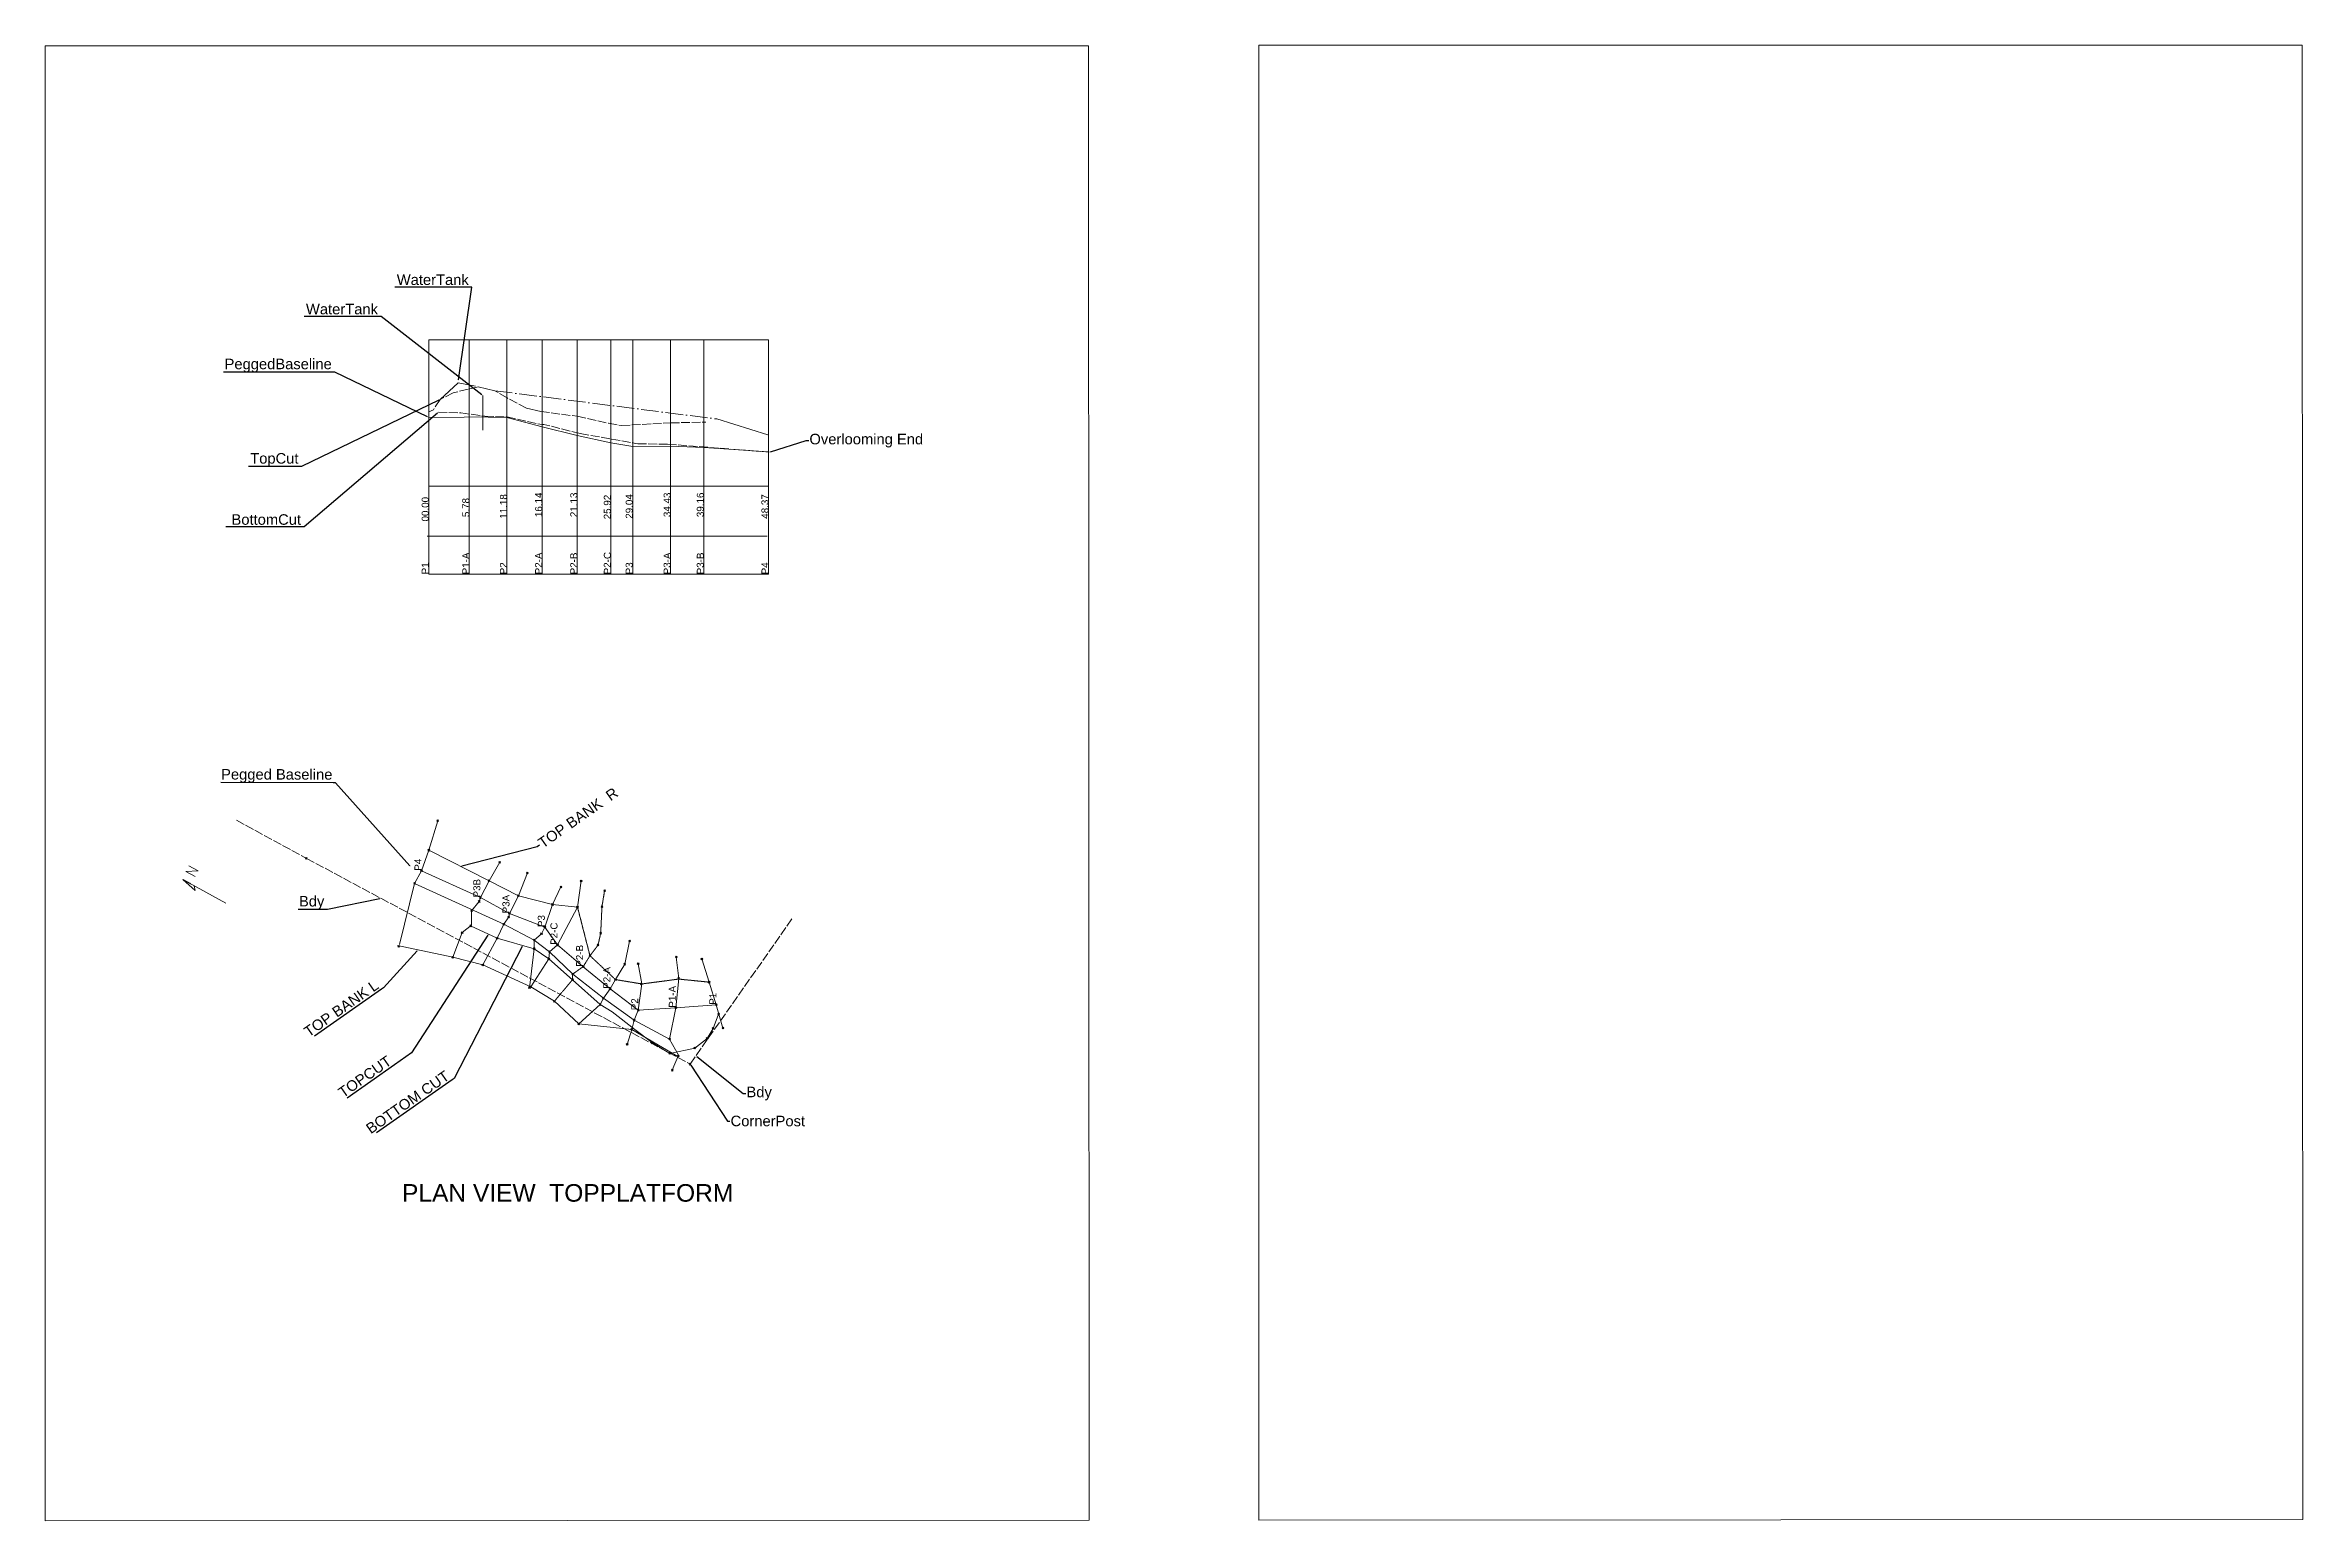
# Model space of a CAD drawing. Extents: x -31393 to 8567538, y -116403 to 8517995.
# Drawn here: x -5354 to 123200, y -116403 to -32319 of the extents above; entities that cross this region are included whole.
import ezdxf
from ezdxf import colors
from ezdxf.entities.mleader import LeaderData, LeaderLine
from ezdxf.math import Vec2, Vec3

# ---------------------------------------------------------------- set-up
doc = ezdxf.new("R2010")
doc.units = 0
doc.header["$MEASUREMENT"] = 0
doc.header["$PDMODE"] = 35
doc.header["$PDSIZE"] = 50
for name, pattern in [('ACAD_ISO02W100', [15, 12, -3]), ('DASHDOT2', [0.7, 0.5, -0.1, 0, -0.1]), ('DASHED', [0.6, 0.5, -0.1]), ('DASHED2', [0.3, 0.25, -0.05])]:
    doc.linetypes.add(name, pattern=pattern)
doc.layers.get('0').update_dxf_attribs({"linetype": 'CONTINUOUS'})
doc.layers.add('Boundary', color=7, linetype='CONTINUOUS')
doc.layers.add('VIEWPORTS', color=7, linetype='CONTINUOUS')
doc.styles.add('Annotative', font='txt.shx', dxfattribs={"height": 200})
doc.styles.add('MtXpl_arial_ttf_shx', font='arial.ttf.shx')
doc.styles.get("Standard").update_dxf_attribs({"font": 'arial.ttf', "height": 200})

msp = doc.modelspace()

# ---------------------------------------------------------------- texts
at = {"color": 7, "linetype": 'ACAD_ISO02W100', "lineweight": 0}
for s, p in [('P2-A             16.14', (22942.76246, -62471.87912)), ('P2-B             21.13', (24945.06554, -62471.87912)), ('P3-A             34.43', (30260.52745, -62471.87912)), ('P3-B             39.16', (32149.5653, -62471.87912)), ('P1               00.00', (16487.1474, -62471.87912)), ('P1-A             5.78', (18796.53546, -62471.87912)), ('P2                11.18', (20940.94585, -62471.87912)), ('P2-C            25.92', (26856.49803, -62471.87912)), ('P3                29.04', (28100.52375, -62471.87912)), ('P4                48.37', (35832.76609, -62471.87912))]:
    msp.add_text(s, height=400, rotation=90, dxfattribs=at).set_placement(p)
at = {"color": 7, "linetype": 'Continuous', "lineweight": 0, "ltscale": 1000, "style": 'Annotative'}
msp.add_text('N', height=600, rotation=61.3398071665, dxfattribs=at).set_placement((3129.91664, -79778.01114))
at = {"color": 7, "linetype": 'Continuous', "lineweight": 0}
for s, p in [('P4', (16073.48277, -79358.20342, -3948)), ('P3B', (19426.29772, -80882.86729, -3692)), ('P3A', (21084.86364, -81787.09242, -3616)), ('P3', (23097.97801, -82570.02699, -3640)), ('P2-C', (23818.04559, -83584.47398, -3432)), ('P2-B', (25279.055, -84827.23039, -31564)), ('P2-A', (26825.92217, -86087.99919, -31564)), ('P1-A', (30556.8384, -87162.36602, -31564)), ('P2', (28417.35044, -87307.80083, -1992)), ('P1', (32861.15299, -86994.29984, -31564))]:
    msp.add_text(s, height=400, rotation=90, dxfattribs=at).set_placement(p)
at = {"color": 7, "linetype": 'Continuous', "lineweight": 0, "insert": (14967.91683, -97215.43811, -31564), "char_height": 1000, "attachment_point": 1}
msp.add_mtext_dynamic_manual_height_columns('PLAN VIEW  TOPPLATFORM', width=24026.4472963, gutter_width=400, heights=[80], dxfattribs=at)

# ---------------------------------------------------------------- linework, layer by layer
at = {"color": 7, "linetype": 'Continuous', "lineweight": 0}
for p, q in [((16486.1, -49111.34852), (16487.1474, -62471.87912)), ((16486.1, -49111.34852), (35832.76609, -49111.34852)), ((18796.53546, -49111.34852), (18796.53546, -62471.87912)), ((20940.94585, -49111.34852), (20940.94585, -62471.87912)), ((22942.76246, -49111.34852), (22942.76246, -62471.87912)), ((24938.42816, -49111.34852), (24945.06554, -62471.87912)), ((26856.49803, -49111.34852), (26856.49803, -62471.87912)), ((28100.52375, -49111.34852), (28100.52375, -62471.87912)), ((30260.52745, -49111.34852), (30260.52745, -62471.87912)), ((32149.5653, -49111.34852), (32149.5653, -62471.87912)), ((35832.76609, -49111.34852), (35832.76609, -62471.87912)), ((18169.56447, -51552.60602), (17134.1, -52512.60602)), ((20253.7, -52008.60602), (19310.58, -51792.60602)), ((22860.78089, -53192.60602), (22054.9, -53008.60602)), ((32894.1, -53620.60602), (35801.87324, -54520.38822)), ((16488.77925, -57441.67492), (35835.44533, -57441.67492)), ((16405.62928, -60288.14854), (35752.29536, -60288.14854))]:
    msp.add_line(p, q, dxfattribs=at)
at = {"color": 7, "linetype": 'DASHED2', "lineweight": 0, "ltscale": 2000}
for p, q in [((20948.9, -52420.60602), (20253.7, -52008.60602)), ((22054.9, -53008.60602), (20948.9, -52420.60602))]:
    msp.add_line(p, q, dxfattribs=at)
at = {"color": 7, "linetype": 'Continuous', "lineweight": 0, "ltscale": 1000}
for p, q in [((16487.1474, -62471.87912), (35832.76609, -62471.87912)), ((19924.92702, -79928.23604, -3776), (16492.78324, -78185.66637, -4072)), ((21594.62865, -80785.59971, -3732), (19924.92702, -79928.23604, -3776)), ((23536.92614, -81286.07195, -3768), (21594.62865, -80785.59971, -3732)), ((24958.47576, -81433.35635, -3876), (23536.92614, -81286.07195, -3768))]:
    msp.add_line(p, q, dxfattribs=at)
for points in [[(-5354.10474, -32369.08751), (54045.89526, -32369.08751), (54093.54383, -116369.07399), (-5354.10474, -116402.79537)], [(63752.31842, -32319.35851), (123152.31842, -32319.35851), (123199.967, -116319.34499), (63752.31842, -116353.06637)]]:
    msp.add_lwpolyline(points, close=True, dxfattribs=at)
at = {"color": 7, "linetype": 'DASHED2', "lineweight": 0, "ltscale": 2000}
for points in [[(19310.58, -51792.60602), (17881.7, -52124.60602), (17134.1, -52512.60602), (16754.1, -53092.60602), (16486.1, -53217.80602)], [(17038.42805, -53237.91321), (18318.1, -53268.60602), (19684.9, -53464.60602)], [(19684.9, -53464.60602), (20948.84963, -53500.60602), (22928.31866, -53940.60602)], [(22860.78089, -53192.60602), (24938.42816, -53468.60602), (26718.42589, -53856.60602), (27448.28, -53992.60602), (30260.5, -53840.60602), (32261.49404, -53800.60602)], [(25118.25894, -54456.60602), (23045.5314, -53928.60602), (22928.50865, -53942.23709)], [(25118.25894, -54456.60602), (28389.90103, -55028.60602), (30091.71211, -55055.98485), (35876.37627, -55508.60602)]]:
    msp.add_lwpolyline(points, dxfattribs=at)
at = {"color": 7, "linetype": 'DASHDOT2', "lineweight": 0, "ltscale": 2000}
msp.add_lwpolyline([(18169.56447, -51552.60602), (19310.58, -51792.60602), (20253.7, -52008.60602), (32894.1, -53620.60602)], dxfattribs=at)
at = {"color": 7, "linetype": 'Continuous', "lineweight": 0}
msp.add_lwpolyline([(16486.1, -53528.60602), (18496.15226, -53508.60602), (18796.53546, -53500.60602), (20940.94585, -53544.60602), (22942.76246, -54064.60602), (24938.42816, -54568.60602), (26856.49803, -54984.60602), (28100.52375, -55192.60602), (30260.52745, -55168.60602), (32149.5653, -55244.60602), (35832.76609, -55500.60602)], dxfattribs=at)
at = {"color": 7, "linetype": 'Continuous', "lineweight": 0, "elevation": -31564}
for points in [[(14831.23928, -83568.32943), (15679.35823, -80078.5213), (16073.48277, -79358.20342), (16492.78324, -78185.66637), (17000.4982, -76511.74836)], [(32861.15299, -86994.29984), (30556.8384, -87162.36602), (28408.94982, -87300.3187), (26820.35127, -86087.0168), (25279.055, -84827.23039), (23818.04559, -83584.47398), (23818.04559, -83584.47398), (23097.97801, -82570.02699), (21084.86364, -81787.09242), (19426.29772, -80882.86729), (16073.48277, -79358.20342)], [(17855.10798, -84287.79119), (18392.34926, -82886.18219), (18916.53701, -82465.42245), (18925.3498, -81638.91701), (19357.18313, -81111.93316), (19426.29772, -80882.86729), (19924.92702, -79928.23604), (20529.06174, -78880.19919)], [(19569.65147, -84727.99638), (20383.7781, -83205.76189), (20757.24823, -82407.12801), (21039.66792, -81994.52758), (21084.86364, -81787.09242), (21594.62865, -80785.59971), (22105.3395, -79485.57878)], [(30201.51467, -88949.31903), (28182.79286, -87872.44474), (26432.10275, -86627.43062), (24685.00051, -85248.06202), (23372.10504, -83979.72709), (22499.04815, -83311.67045), (20757.24823, -82407.12801), (15679.35823, -80078.5213)], [(22223.79753, -86028.93325), (22490.26152, -83801.24455), (22499.04815, -83311.67045), (22910.25752, -82950.50172), (23097.97801, -82570.02699), (23536.92614, -81286.07195), (24015.56001, -80281.96159)], [(22291.29512, -85971.90628), (23321.36278, -84381.48476), (23372.10504, -83979.72709), (23818.04559, -83584.47398), (24958.47576, -81433.35635), (25167.35736, -79939.37895)], [(26246.01754, -86982.3451), (24673.57186, -85573.46236), (23323.65704, -84384.7614), (22490.26152, -83801.24455), (20383.7781, -83205.76189), (18871.71521, -82496.82337)], [(25030.7435, -88092.06444), (26246.01754, -86982.3451), (26432.10275, -86627.43062), (26825.92217, -86087.99919), (27122.41863, -85562.99838), (27644.97898, -84684.38887), (27925.64767, -83369.65046)], [(30677.53862, -89935.58717), (28043.91686, -88399.39204), (25030.7435, -88092.06444), (23639.52594, -86795.55771), (22291.29512, -85971.90628), (19569.65147, -84727.99638), (17855.10798, -84287.79119), (14708.50449, -83628.74538)], [(27787.11223, -89253.06374), (28043.91686, -88399.39204), (28182.79286, -87872.44474), (28408.94982, -87300.3187), (28625.35927, -85810.30484), (28410.13873, -84661.35491)], [(30354.11302, -90722.44557), (30707.57336, -89862.516), (30201.51467, -88949.31903), (30556.8384, -87162.36602), (30724.08168, -85497.33819), (30585.31589, -84280.95993)], [(33238.82067, -88321.73614), (32999.83351, -87527.11099), (32861.15299, -86994.29984), (32453.34265, -85707.50121), (32037.00817, -84387.60667)]]:
    msp.add_lwpolyline(points, dxfattribs=at)
at = {"color": 7, "linetype": 'Continuous', "lineweight": 0}
msp.add_polyline3d([(26246.01754, -86982.3451, -1640), (26934.88088, -87408.25977, -1456), (28220.54429, -88407.56232, -868), (29225.67358, -89173.58262, -456), (30209.15389, -89769.20539, -240), (31630.31919, -89462.63535, -572), (32339.05005, -88912.67846, -960), (32677.81335, -88343.43385, -1220), (32985.41507, -87527.44048, -1692)], dxfattribs=at)
for p in [(17000.4982, -76511.74836, -5340), (16492.78324, -78185.66637, -4072), (16073.48277, -79358.20342, -3948), (20529.06174, -78880.19919, -4628), (22105.3395, -79485.57878, -4640), (15679.35823, -80078.5213, -3956), (19426.29772, -80882.86729, -3692), (19924.92702, -79928.23604, -3776), (21594.62865, -80785.59971, -3732), (24015.56001, -80281.96159, -4592), (25167.35736, -79939.37895, -4844), (26500.48029, -80490.39188, -4632), (18925.3498, -81638.91701, -3716), (19357.18313, -81111.93316, -3708), (21039.66792, -81994.52758, -3564), (21084.86364, -81787.09242, -3616), (23536.92614, -81286.07195, -3768), (24958.47576, -81433.35635, -3876), (26351.49361, -81400.41329, -4044), (18392.34926, -82886.18219, -2248), (18871.71521, -82496.82337, -2480), (20383.7781, -83205.76189, -2288), (20757.24823, -82407.12801, -3580), (22499.04815, -83311.67045, -3476), (22910.25752, -82950.50172, -3556), (23097.97801, -82570.02699, -3640), (23817.39269, -83604.46332, -3404), (23818.04559, -83584.47398, -3432), (26127.62596, -83598.27663, -3288), (26279.59024, -82915.67363, -3908), (27925.64767, -83369.65046, -3516), (14774.71778, -83661.29922, -1964), (17855.10798, -84287.79119, -1368), (19569.65147, -84727.99638, -1264), (22490.26152, -83801.24455, -2440), (23321.36278, -84381.48476, -2304), (23323.65704, -84384.7614, -2308), (23372.10504, -83979.72709, -3300), (25279.055, -84827.23039, -3016), (25667.62082, -84203.58257, -3028), (27644.97898, -84684.38887, -2752), (28410.13873, -84661.35491, -2688), (30585.31589, -84280.95993, -2144), (32037.00817, -84387.60667, -2760), (22223.79753, -86028.93325, -1064), (22291.29512, -85971.90628, -1088), (24673.57186, -85573.46236, -1916), (24685.00051, -85248.06202, -2904), (26820.35127, -86087.0168, -2556), (26825.92217, -86087.99919, -2512), (27122.41863, -85562.99838, -2376), (28588.54762, -85815.79429, -2072), (30724.08168, -85497.33819, -2044), (32453.34265, -85707.50121, -2156), (32453.34265, -85707.50121, -2156), (23639.52594, -86795.55771, -972), (26246.01754, -86982.3451, -1640), (26432.10275, -86627.43062, -2388), (28417.35044, -87307.80083, -1992), (30556.8384, -87162.36602, -1948), (32861.15299, -86994.29984, -1976), (25030.7435, -88092.06444, -612), (28043.91686, -88399.39204, -876), (28182.79286, -87872.44474, -1948), (32677.81335, -88343.43385, -1220), (32999.83351, -87527.11099, -1668), (33238.82067, -88321.73614, -1252), (27787.11223, -89253.06374, -396), (29225.67358, -89173.58262, -456), (30201.51467, -88949.31903, -1808), (30209.15389, -89769.20539, -240), (30698.41677, -89910.05224, -236), (31630.31919, -89462.63535, -572), (32339.05005, -88912.67846, -960), (30354.11302, -90722.44557, 172)]:
    msp.add_point(p, dxfattribs=at)
at = {"layer": 'Boundary', "color": 7, "linetype": 'DASHED', "lineweight": 0, "ltscale": 1000, "elevation": -31564}
msp.add_lwpolyline([(5533.70748, -76483.43683), (9523.01323, -78655.43148), (31370.73642, -90374.40733), (37218.17249, -82038.68738)], dxfattribs=at)
at = {"layer": 'Boundary', "color": 7, "linetype": 'Continuous', "lineweight": 0}
for p in [(9518.09705, -78649.10763, -31564), (9523.01323, -78655.43148, -31564), (31369.75404, -90379.97823, -31564)]:
    msp.add_point(p, dxfattribs=at)
at = {"layer": 'VIEWPORTS', "color": 7, "linetype": 'ACAD_ISO02W100', "lineweight": 0}
for p, q in [((-5354.10474, -32369.08751), (54045.89526, -32369.08751)), ((19570.60823, -52291.52088), (19570.60823, -54266.90086)), ((2488.13919, -79861.89005), (2940.15087, -80108.9512)), ((2940.15087, -80108.9512), (2488.13919, -79861.89005))]:
    msp.add_line(p, q, dxfattribs=at)
at = {"layer": 'VIEWPORTS', "color": 7, "lineweight": 0}
for p, q in [((2488.13919, -79861.89005), (3188.20513, -80482.61458)), ((3188.20513, -80482.61458), (3135.9496, -80215.97113))]:
    msp.add_line(p, q, dxfattribs=at)
msp.add_lwpolyline([(2488.13919, -79861.89005), (4936.97589, -81200.37849)], dxfattribs=at)
at = {"layer": 'VIEWPORTS', "color": 7, "linetype": 'ACAD_ISO02W100', "lineweight": 0}
for points, elevation in [([(23639.52594, -86795.55771), (24673.57186, -85573.46236), (24685.00051, -85248.06202), (25279.055, -84827.23039), (25667.62082, -84203.58257), (26127.62596, -83598.27663), (26279.59024, -82915.67363), (26351.49361, -81400.41329), (26500.48029, -80490.39188)], -972), ([(27122.41863, -85562.99838), (25667.62082, -84203.58257), (24958.47576, -81433.35635)], -1956), ([(32453.34265, -85707.50121), (30720.45526, -85533.44179), (28625.35927, -85810.30484), (27122.41863, -85562.99838)], -2156)]:
    msp.add_lwpolyline(points, dxfattribs=dict(at, elevation=elevation))

msp.set_redraw_order([(e.dxf.handle, doc.entitydb.next_handle()) for e in msp.query("TEXT MTEXT ATTDEF DIMENSION ARC_DIMENSION")])  # texts and dimensions are drawn at this point

# ---------------------------------------------------------------- leaders
at = {"color": 7, "linetype": 'Continuous', "lineweight": 0, "ltscale": 1000}
ml = msp.add_multileader_mtext('Standard', dxfattribs=at)
ml.set_content('WaterTank', color=7, style='MtXpl_arial_ttf_shx')
ml.set_leader_properties()
ml.build(insert=Vec2(0, 0))
ml.multileader.update_dxf_attribs({"text_right_attachment_type": 6, "dogleg_length": 72, "arrow_head_size": 72})
ctx = ml.context
ctx.base_point, ctx.char_height, ctx.arrow_head_size, ctx.landing_gap_size, ctx.plane_origin = Vec3(14691.68923, -45691.1356), 600, 72, 36, Vec3(20967.2771, -49046.77246)
ctx.right_attachment, ctx.text_align_type = 6, 2
notes = []
notes.append((ctx, [(0, (1, 1, 0), (18946.84339, -46106.22428), (-1, 0), 144, [(0, [(18166.5326, -51460.26903)], 0, [])])]))
ctx.mtext.insert, ctx.mtext.alignment, ctx.mtext.flow_direction = Vec3(18766.84339, -45386.22428), 3, 5
ml = msp.add_multileader_mtext('Standard', dxfattribs=at)
ml.set_content('WaterTank', color=7, style='MtXpl_arial_ttf_shx')
ml.set_leader_properties()
ml.build(insert=Vec2(0, 0))
ml.multileader.update_dxf_attribs({"text_right_attachment_type": 6, "dogleg_length": 72, "arrow_head_size": 72})
ctx = ml.context
ctx.base_point, ctx.char_height, ctx.arrow_head_size, ctx.landing_gap_size, ctx.plane_origin = Vec3(9519.52514, -47363.63463), 600, 72, 36, Vec3(15795.11301, -50719.27149)
ctx.right_attachment, ctx.text_align_type = 6, 2
notes.append((ctx, [(0, (1, 1, 0), (13774.6793, -47778.72331), (-1, 0), 144, [(0, [(19570.60823, -52291.52088)], 0, [])])]))
ctx.mtext.insert, ctx.mtext.alignment, ctx.mtext.flow_direction = Vec3(13594.6793, -47058.72331), 3, 5
ml = msp.add_multileader_mtext('Standard', dxfattribs=at)
ml.set_content('PeggedBaseline', color=7, style='MtXpl_arial_ttf_shx')
ml.set_leader_properties()
ml.build(insert=Vec2(0, 0))
ml.multileader.update_dxf_attribs({"text_right_attachment_type": 6, "dogleg_length": 72, "arrow_head_size": 72})
ctx = ml.context
ctx.base_point, ctx.char_height, ctx.arrow_head_size, ctx.landing_gap_size, ctx.plane_origin = Vec3(4882.42141, -50572.04306), 600, 72, 36, Vec3(15683.98659, -52972.7848)
ctx.right_attachment, ctx.text_align_type = 6, 2
notes.append((ctx, [(0, (1, 1, 0), (11147.12537, -50959.01442), (-1, 0), 144, [(0, [(16486.1, -53528.60602)], 0, [])])]))
ctx.mtext.insert, ctx.mtext.alignment, ctx.mtext.flow_direction = Vec3(10967.12537, -50185.07171), 3, 5
ml = msp.add_multileader_mtext('Standard', dxfattribs=at)
ml.set_content('TopCut', color=7, style='MtXpl_arial_ttf_shx')
ml.set_leader_properties()
ml.build(insert=Vec2(0, 0))
ml.multileader.update_dxf_attribs({"text_right_attachment_type": 6, "dogleg_length": 72, "arrow_head_size": 72})
ctx = ml.context
ctx.base_point, ctx.char_height, ctx.arrow_head_size, ctx.landing_gap_size, ctx.plane_origin = Vec3(6353.70784, -55946.80429), 600, 72, 36, Vec3(15223.82561, -58182.44869)
ctx.right_attachment, ctx.text_align_type = 6, 2
notes.append((ctx, [(0, (1, 1, 0), (9250.47182, -56330.09215), (-1, 0), 144, [(0, [(17134.1, -52512.60602)], 0, [])])]))
ctx.mtext.insert, ctx.mtext.alignment, ctx.mtext.flow_direction = Vec3(9070.47182, -55563.51643), 3, 5
ml = msp.add_multileader_mtext('Standard', dxfattribs=at)
ml.set_content('BottomCut', color=7, style='MtXpl_arial_ttf_shx')
ml.set_leader_properties()
ml.build(insert=Vec2(0, 0))
ml.multileader.update_dxf_attribs({"text_right_attachment_type": 6, "dogleg_length": 72, "arrow_head_size": 72})
ctx = ml.context
ctx.base_point, ctx.char_height, ctx.arrow_head_size, ctx.landing_gap_size, ctx.plane_origin = Vec3(5220.05689, -59354.24525), 600, 72, 36, Vec3(15345.9693, -55026.07328)
ctx.right_attachment, ctx.text_align_type = 6, 2
notes.append((ctx, [(0, (1, 1, 0), (9395.81132, -59769.12929), (-1, 0), 144, [(0, [(17038.42805, -53237.91321)], 0, [])])]))
ctx.mtext.insert, ctx.mtext.alignment, ctx.mtext.flow_direction = Vec3(9215.81132, -59049.12929), 3, 5
ml = msp.add_multileader_mtext('Standard', dxfattribs=at)
ml.set_content('Overlooming End', color=7, style='MtXpl_arial_ttf_shx')
ml.set_leader_properties()
ml.build(insert=Vec2(0, 0))
ml.multileader.update_dxf_attribs({"text_right_attachment_type": 6, "dogleg_length": 72, "arrow_head_size": 72})
ctx = ml.context
ctx.base_point, ctx.char_height, ctx.arrow_head_size, ctx.landing_gap_size, ctx.plane_origin = Vec3(38127.73861, -54852.26488), 600, 72, 36, Vec3(46700.62899, -50128.50664)
ctx.right_attachment = 6
notes.append((ctx, [(1, (1, 1, 0), (37983.73861, -54852.26488), (1, 0), 144, [(0, [(35876.37627, -55508.60602)], 0, [])])]))
ctx.mtext.insert, ctx.mtext.flow_direction = Vec3(38163.73861, -54465.29353), 5
ml = msp.add_multileader_mtext('Standard', dxfattribs=at)
ml.set_content('Pegged Baseline', color=7, style='MtXpl_arial_ttf_shx')
ml.set_leader_properties()
ml.build(insert=Vec2(0, 0))
ml.multileader.update_dxf_attribs({"text_right_attachment_type": 6, "dogleg_length": 0.36, "arrow_head_size": 72})
ctx = ml.context
ctx.base_point, ctx.char_height, ctx.arrow_head_size, ctx.landing_gap_size, ctx.plane_origin, ctx.plane_x_axis, ctx.plane_y_axis = Vec3(4684.57244, -73949.85942, -31564), 600, 72, 36, Vec3(13931.57234, -73692.32299, -31564), Vec3(0.9999989873, -0.0014231584), Vec3(0.0014231584, 0.9999989873)
ctx.right_attachment, ctx.text_align_type = 6, 2
notes.append((ctx, [(0, (1, 1, 0), (11181.59768, -74346.07747, -31564), (-0.9999989873, 0.0014231584), 144, [(0, [(15463.7595, -79127.10982, -31564)], 0, [])])]))
ctx.mtext.insert, ctx.mtext.text_direction, ctx.mtext.rotation, ctx.mtext.alignment, ctx.mtext.flow_direction = Vec3(11002.6993, -73571.87938, -31564), Vec3(0.9999989873, -0.0014231584), 6.2817621483, 3, 5
ml = msp.add_multileader_mtext('Standard', dxfattribs=at)
ml.set_content('TOP BANK  R', color=7, style='MtXpl_arial_ttf_shx')
ml.set_leader_properties()
ml.build(insert=Vec2(0, 0))
ml.multileader.update_dxf_attribs({"text_right_attachment_type": 6, "dogleg_length": 72, "arrow_head_size": 72})
ctx = ml.context
ctx.base_point, ctx.char_height, ctx.arrow_head_size, ctx.landing_gap_size, ctx.plane_origin, ctx.plane_x_axis, ctx.plane_y_axis = Vec3(22786.57422, -77887.83516, -31564), 600, 72, 36, Vec3(24226.26501, -69494.08131, -31564), Vec3(0.8191603711, 0.5735645443), Vec3(-0.5735645443, 0.8191603711)
ctx.right_attachment = 6
notes.append((ctx, [(1, (1, 1, 0), (22668.61512, -77970.42846, -31564), (0.8191603711, 0.5735645443), 144, [(0, [(18304.85679, -79105.69322, -31564)], 0, [])])]))
ctx.mtext.insert, ctx.mtext.text_direction, ctx.mtext.rotation, ctx.mtext.flow_direction = Vec3(22641.06029, -77617.24793, -31564), Vec3(0.8191603711, 0.5735645443), 0.6108507208, 5
ml = msp.add_multileader_mtext('Standard', dxfattribs=at)
ml.set_content('Bdy', color=7, style='MtXpl_arial_ttf_shx')
ml.set_leader_properties()
ml.build(insert=Vec2(0, 0))
ml.multileader.update_dxf_attribs({"text_right_attachment_type": 6, "dogleg_length": 72, "arrow_head_size": 72})
ctx = ml.context
ctx.base_point, ctx.char_height, ctx.arrow_head_size, ctx.landing_gap_size, ctx.plane_origin, ctx.plane_x_axis, ctx.plane_y_axis = Vec3(9047.36046, -81184.11327, -31564), 600, 72, 36, Vec3(13778.4959, -80938.04456, -31564), Vec3(0.9999989873, -0.0014231584), Vec3(0.0014231584, 0.9999989873)
ctx.right_attachment, ctx.text_align_type = 6, 2
notes.append((ctx, [(0, (1, 1, 0), (10721.8786, -81574.69595, -31564), (-0.9999989873, 0.0014231584), 144, [(0, [(13778.4959, -80938.04456, -31564)], 0, [])])]))
ctx.mtext.insert, ctx.mtext.text_direction, ctx.mtext.rotation, ctx.mtext.alignment, ctx.mtext.flow_direction = Vec3(10542.98372, -80798.0422, -31564), Vec3(0.9999989873, -0.0014231584), 6.2817621483, 3, 5
ml = msp.add_multileader_mtext('Standard', dxfattribs=at)
ml.set_content('TOPCUT', color=7, style='MtXpl_arial_ttf_shx')
ml.set_leader_properties()
ml.build(insert=Vec2(0, 0))
ml.multileader.update_dxf_attribs({"text_right_attachment_type": 6, "dogleg_length": 72, "arrow_head_size": 72})
ctx = ml.context
ctx.base_point, ctx.char_height, ctx.arrow_head_size, ctx.landing_gap_size, ctx.plane_origin, ctx.plane_x_axis, ctx.plane_y_axis = Vec3(11432.83745, -92088.70193, -31564), 600, 72, 36, Vec3(19888.46048, -82973.52965, -31564), Vec3(0.8191603711, 0.5735645443), Vec3(-0.5735645443, 0.8191603711)
ctx.right_attachment, ctx.text_align_type = 6, 2
notes.append((ctx, [(0, (1, 1, 0), (15505.32658, -89743.42738, -31564), (-0.8191603711, -0.5735645443), 1188.86061, [(0, [(19888.46048, -82973.52965, -31564)], 0, [])])]))
ctx.mtext.insert, ctx.mtext.text_direction, ctx.mtext.rotation, ctx.mtext.width, ctx.mtext.defined_height, ctx.mtext.alignment, ctx.mtext.flow_direction = Vec3(14089.00283, -89856.16853, -31564), Vec3(0.8191603711, 0.5735645443), 0.6108507208, 3292.0599773, 1461.06254, 3, 5
ml = msp.add_multileader_mtext('Standard', dxfattribs=at)
ml.set_content('TOP BANK L', color=7, style='MtXpl_arial_ttf_shx')
ml.set_leader_properties()
ml.build(insert=Vec2(0, 0))
ml.multileader.update_dxf_attribs({"text_right_attachment_type": 6, "dogleg_length": 72, "arrow_head_size": 72})
ctx = ml.context
ctx.base_point, ctx.char_height, ctx.arrow_head_size, ctx.landing_gap_size, ctx.plane_origin, ctx.plane_x_axis, ctx.plane_y_axis = Vec3(9561.25375, -88565.7301, -31564), 600, 72, 36, Vec3(15869.42887, -83871.89719, -31564), Vec3(0.8191603711, 0.5735645443), Vec3(-0.5735645443, 0.8191603711)
ctx.right_attachment, ctx.text_align_type = 6, 2
notes.append((ctx, [(0, (1, 1, 0), (13913.48916, -86024.83096, -31564), (-0.8191603711, -0.5735645443), 144, [(0, [(15869.42887, -83871.89719, -31564)], 0, [])])]))
ctx.mtext.insert, ctx.mtext.text_direction, ctx.mtext.rotation, ctx.mtext.alignment, ctx.mtext.flow_direction = Vec3(13353.07382, -85538.27711, -31564), Vec3(0.8191603711, 0.5735645443), 0.6108507208, 3, 5
ml = msp.add_multileader_mtext('Standard', dxfattribs=at)
ml.set_content('BOTTOM CUT', color=7, style='MtXpl_arial_ttf_shx')
ml.set_leader_properties()
ml.build(insert=Vec2(0, 0))
ml.multileader.update_dxf_attribs({"text_right_attachment_type": 6, "dogleg_length": 72, "arrow_head_size": 72})
ctx = ml.context
ctx.base_point, ctx.char_height, ctx.arrow_head_size, ctx.landing_gap_size, ctx.plane_origin, ctx.plane_x_axis, ctx.plane_y_axis = Vec3(12953.61891, -94183.1395, -31564), 600, 72, 36, Vec3(20426.7595, -87153.2281, -31564), Vec3(0.8191603711, 0.5735645443), Vec3(-0.5735645443, 0.8191603711)
ctx.right_attachment, ctx.text_align_type = 6, 2
notes.append((ctx, [(0, (1, 1, 0), (17942.06698, -91196.52341, -31564), (-0.8191603711, -0.5735645443), 144, [(0, [(21848.75826, -83619.89773, -31564)], 0, [])])]))
ctx.mtext.insert, ctx.mtext.text_direction, ctx.mtext.rotation, ctx.mtext.alignment, ctx.mtext.flow_direction = Vec3(17381.65164, -90709.96956, -31564), Vec3(0.8191603711, 0.5735645443), 0.6108507208, 3, 5
ml = msp.add_multileader_mtext('Standard', dxfattribs=at)
ml.set_content('Bdy', color=7, style='MtXpl_arial_ttf_shx')
ml.set_leader_properties()
ml.build(insert=Vec2(0, 0))
ml.multileader.update_dxf_attribs({"text_right_attachment_type": 6, "dogleg_length": 72, "arrow_head_size": 72})
ctx = ml.context
ctx.base_point, ctx.char_height, ctx.arrow_head_size, ctx.landing_gap_size, ctx.plane_origin, ctx.plane_x_axis, ctx.plane_y_axis = Vec3(34543.25184, -92052.02773, -31564), 600, 72, 36, Vec3(39702.88226, -86722.91118, -31564), Vec3(0.9999989873, -0.0014231584), Vec3(0.0014231584, 0.9999989873)
ctx.right_attachment = 6
notes.append((ctx, [(1, (1, 1, 0), (34399.25199, -92051.8228, -31564), (0.9999989873, -0.0014231584), 144, [(0, [(31700.84549, -89903.82557, -31564)], 0, [])])]))
ctx.mtext.insert, ctx.mtext.text_direction, ctx.mtext.rotation, ctx.mtext.flow_direction = Vec3(34579.80427, -91663.88018, -31564), Vec3(0.9999989873, -0.0014231584), 6.2817621483, 5
ml = msp.add_multileader_mtext('Standard', dxfattribs=at)
ml.set_content('CornerPost', color=7, style='MtXpl_arial_ttf_shx')
ml.set_leader_properties()
ml.build(insert=Vec2(0, 0))
ml.multileader.update_dxf_attribs({"text_right_attachment_type": 6, "dogleg_length": 72, "arrow_head_size": 72})
ctx = ml.context
ctx.base_point, ctx.char_height, ctx.arrow_head_size, ctx.landing_gap_size, ctx.plane_origin, ctx.plane_x_axis, ctx.plane_y_axis = Vec3(33638.88875, -93621.21032, -31564), 600, 72, 36, Vec3(39465.80758, -87621.70327, -31564), Vec3(0.9999989873, -0.0014231584), Vec3(0.0014231584, 0.9999989873)
ctx.right_attachment = 6
notes.append((ctx, [(1, (1, 1, 0), (33494.88889, -93621.00539, -31564), (0.9999989873, -0.0014231584), 144, [(0, [(31369.75404, -90379.97823, -31564)], 0, [])])]))
ctx.mtext.insert, ctx.mtext.text_direction, ctx.mtext.rotation, ctx.mtext.flow_direction = Vec3(33675.32294, -93316.14591, -31564), Vec3(0.9999989873, -0.0014231584), 6.2817621483, 5
for ctx, leaders in notes:
    for number, flags, end, landing, length, lines in leaders:
        leader = LeaderData()
        leader.index, (leader.has_last_leader_line, leader.has_dogleg_vector, leader.attachment_direction) = number, flags
        leader.last_leader_point, leader.dogleg_vector, leader.dogleg_length = Vec3(end), Vec3(landing), length
        for number, points, colour, breaks in lines:
            line = LeaderLine()
            line.index, line.vertices, line.color, line.breaks = number, Vec3.list(points), colors.encode_raw_color(colour), breaks
            leader.lines.append(line)
        ctx.leaders.append(leader)

doc.saveas('drawing.dxf')
